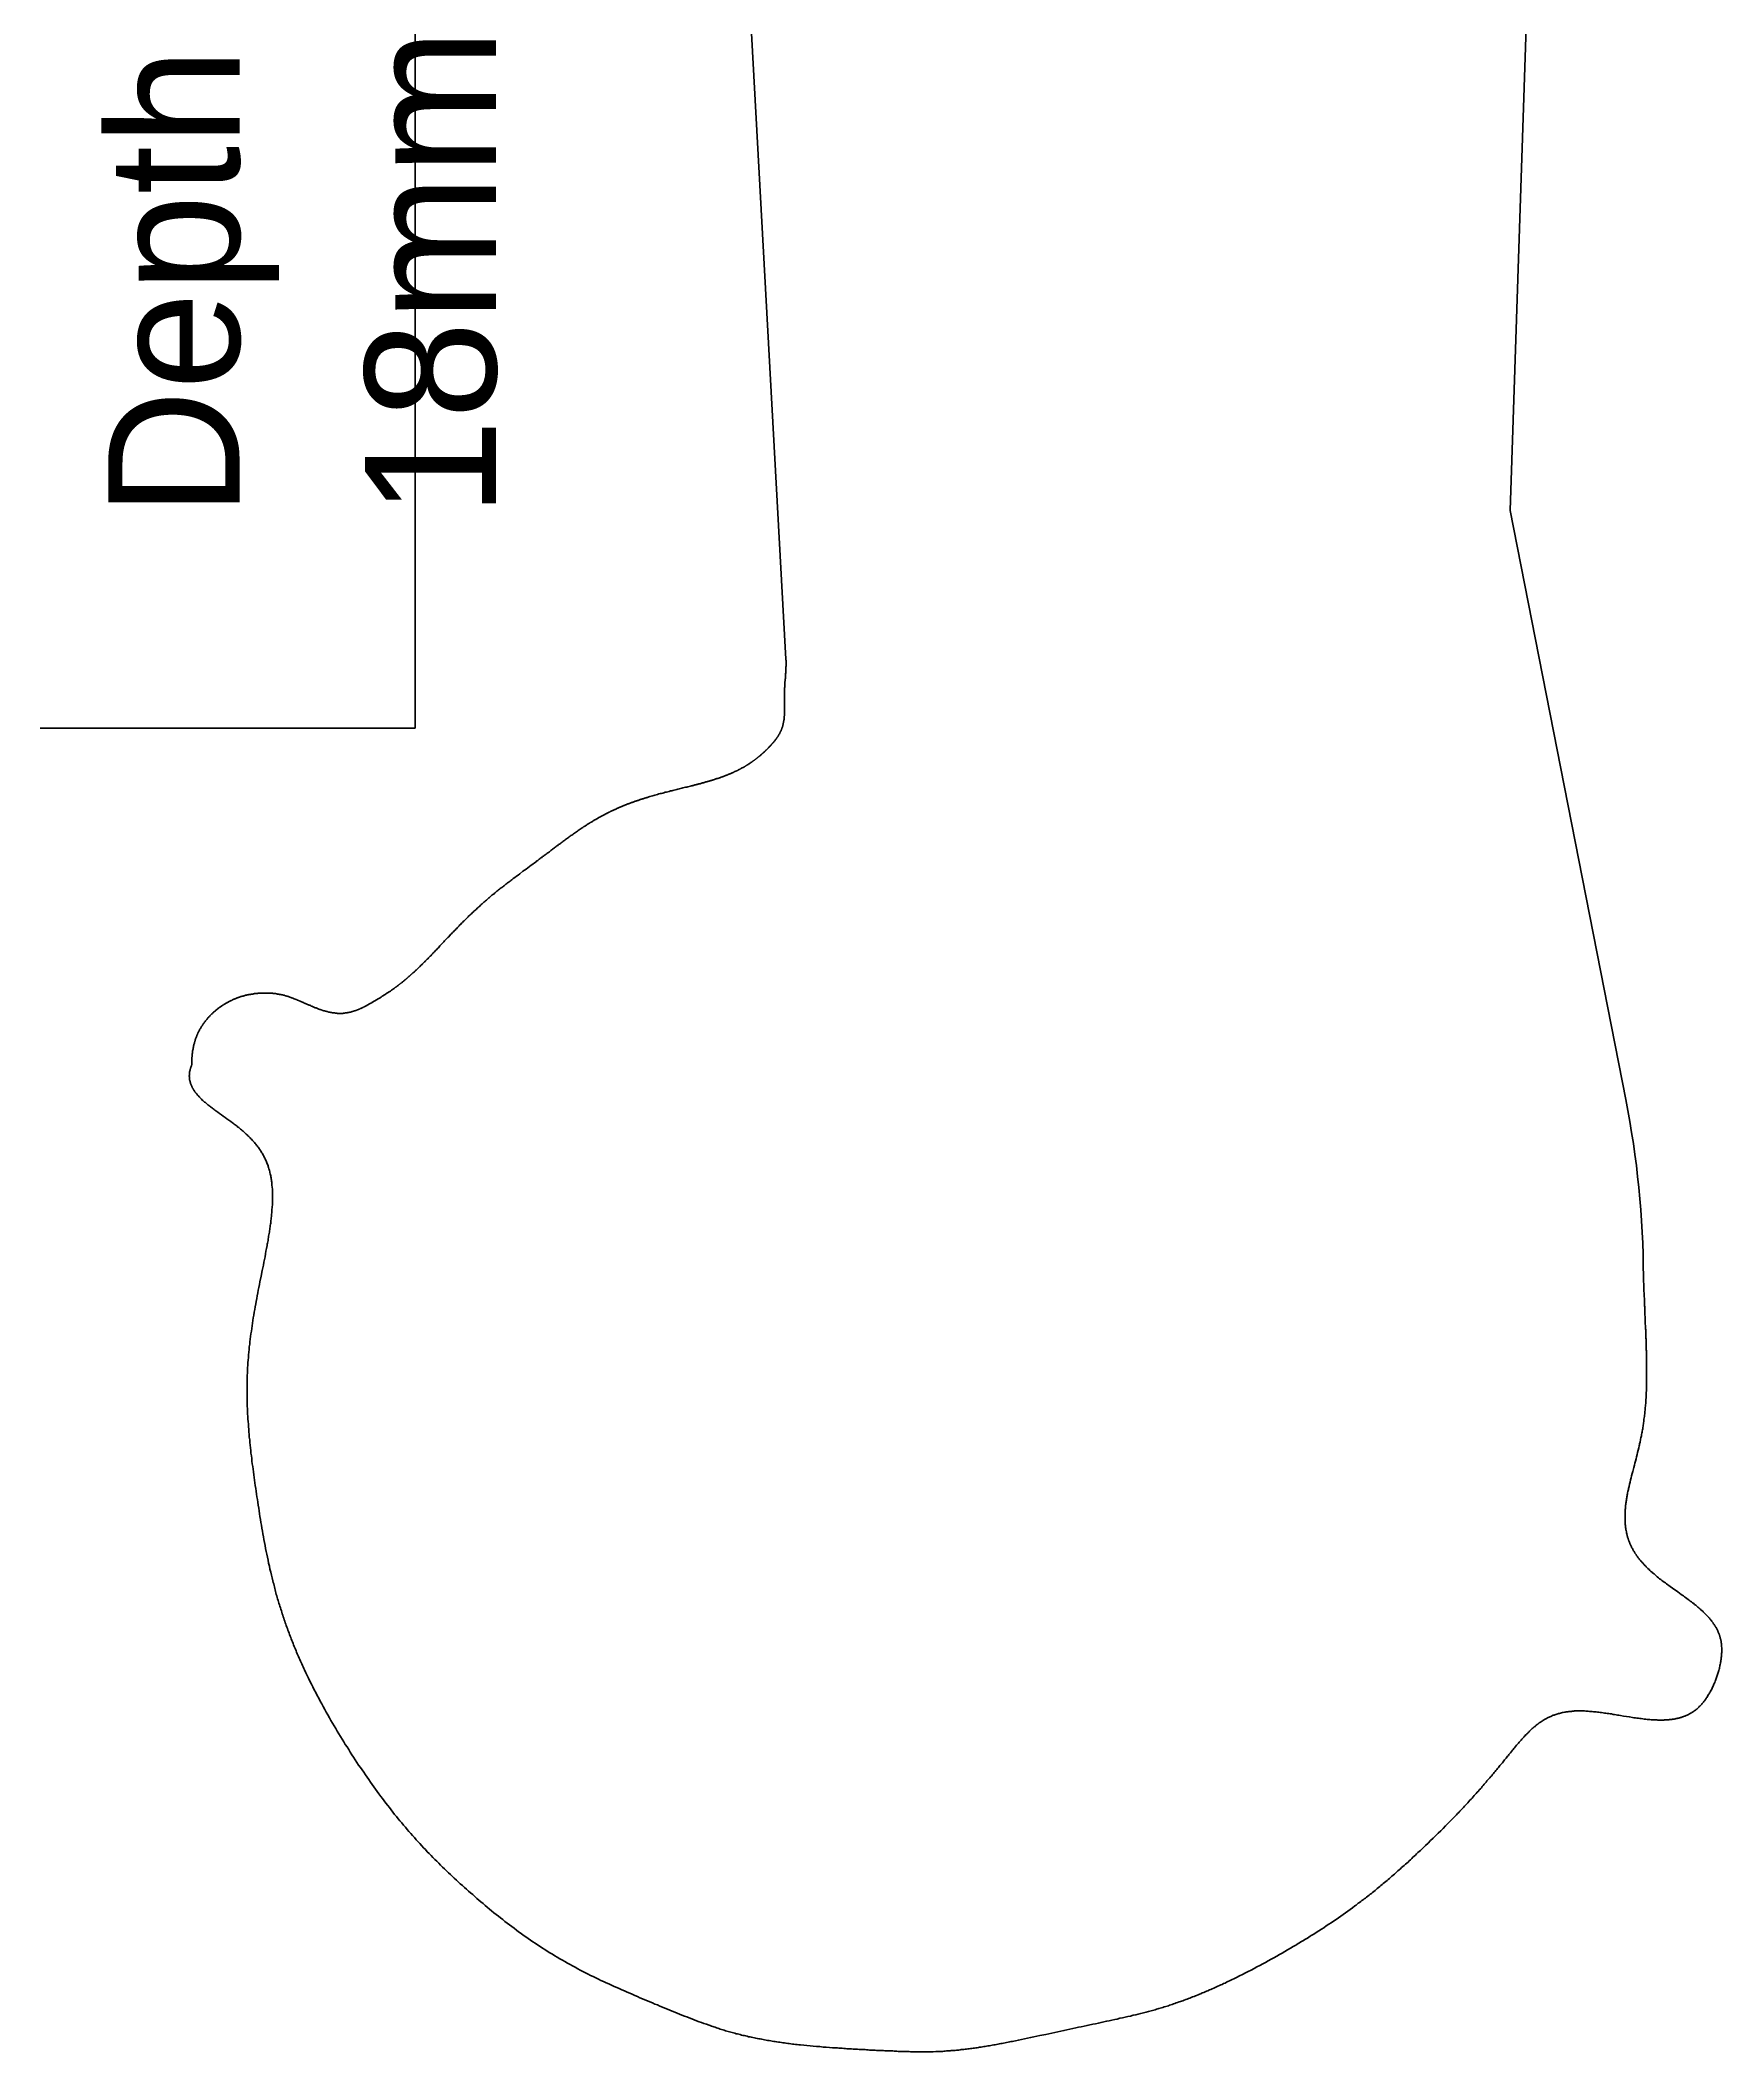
# Model space of a CAD drawing. Extents: x -577 to 639, y -253 to 381.
# Drawn here: x -27.3 to 62.4, y -206.7 to -99.4 of the extents above; entities that cross this region are included whole.
import ezdxf

# ---------------------------------------------------------------- set-up
doc = ezdxf.new("R2010")
doc.units = 0
doc.header["$MEASUREMENT"] = 0
doc.layers.add('Видимый контур (ГОСТ)', color=7, linetype='Continuous', lineweight=0)
doc.layers.add('Обозначение (ГОСТ)', color=7, linetype='Continuous', lineweight=0)

# ---------------------------------------------------------------- blocks, each defined once
blk = doc.blocks.new('Block_8')
at = {"layer": 'Обозначение (ГОСТ)', "char_height": 0.2, "attachment_point": 7, "rotation": 90}
for s, insert in [('\\C18;\\c0;\\FMyriad Pro|b0|i0|c1;\\H7.000000;\\W1.000000;18mm', (-2.88, -124.84)), ('\\C18;\\c0;\\FMyriad Pro|b0|i0|c1;\\H7.000000;\\W1.000000;Depth', (-14.55, -124.84))]:
    blk.add_mtext(s, dxfattribs=dict(at, insert=insert))

msp = doc.modelspace()

# ---------------------------------------------------------------- linework, layer by layer
at = {"layer": 'Видимый контур (ГОСТ)', "color": 18, "lineweight": 50, "true_color": 0x000000}
for p, q in [((-7.29, -50.11), (-7.29, -136.11)), ((12.47, -132.44), (8.35, -57.71)), ((53.31, -58.01), (51.08, -124.52)), ((51.08, -124.52), (57.25, -155.9)), ((-7.29, -136.11), (-27.29, -136.11))]:
    msp.add_line(p, q, dxfattribs=at)
for points in [[(-19.21, -154.05), (-19.21, -154.02), (-19.21, -154), (-19.21, -153.97), (-19.21, -153.94), (-19.21, -153.92), (-19.21, -153.89), (-19.21, -153.87), (-19.21, -153.84), (-19.2, -153.81), (-19.2, -153.79), (-19.2, -153.76), (-19.2, -153.73), (-19.2, -153.71), (-19.2, -153.68), (-19.2, -153.65), (-19.19, -153.63), (-19.19, -153.6), (-19.19, -153.57), (-19.19, -153.54), (-19.18, -153.52), (-19.18, -153.49), (-19.18, -153.46), (-19.17, -153.44), (-19.17, -153.41), (-19.17, -153.38), (-19.16, -153.36), (-19.16, -153.33), (-19.16, -153.3), (-19.15, -153.28), (-19.15, -153.25), (-19.14, -153.22), (-19.14, -153.2), (-19.13, -153.17), (-19.13, -153.14), (-19.12, -153.12), (-19.12, -153.09), (-19.11, -153.06), (-19.11, -153.04), (-19.1, -153.01), (-19.09, -152.98), (-19.09, -152.96), (-19.08, -152.93), (-19.07, -152.9), (-19.06, -152.88), (-19.06, -152.85), (-19.05, -152.83), (-19.04, -152.8), (-19.03, -152.77), (-19.03, -152.75), (-19.02, -152.72), (-19.01, -152.69), (-19, -152.67), (-18.99, -152.64), (-18.98, -152.62), (-18.97, -152.59), (-18.96, -152.57), (-18.95, -152.54), (-18.94, -152.51), (-18.93, -152.49), (-18.92, -152.46), (-18.91, -152.44), (-18.9, -152.41), (-18.89, -152.39), (-18.88, -152.36), (-18.86, -152.34), (-18.85, -152.31), (-18.84, -152.29), (-18.83, -152.26), (-18.81, -152.24), (-18.8, -152.21), (-18.79, -152.19), (-18.77, -152.16), (-18.76, -152.14), (-18.75, -152.11), (-18.73, -152.09), (-18.72, -152.07), (-18.7, -152.04), (-18.69, -152.02), (-18.67, -151.99), (-18.66, -151.97), (-18.64, -151.95), (-18.63, -151.92), (-18.61, -151.9), (-18.6, -151.88), (-18.58, -151.85), (-18.56, -151.83), (-18.55, -151.81), (-18.53, -151.78), (-18.51, -151.76), (-18.49, -151.74), (-18.48, -151.71), (-18.46, -151.69), (-18.44, -151.67), (-18.42, -151.65), (-18.4, -151.63), (-18.39, -151.6), (-18.37, -151.58), (-18.35, -151.56), (-18.33, -151.54), (-18.31, -151.52), (-18.29, -151.49), (-18.27, -151.47), (-18.25, -151.45), (-18.23, -151.43), (-18.21, -151.41), (-18.19, -151.39), (-18.17, -151.37), (-18.15, -151.35), (-18.13, -151.33), (-18.1, -151.31), (-18.08, -151.29), (-18.06, -151.27), (-18.04, -151.25), (-18.02, -151.23), (-17.99, -151.21), (-17.97, -151.19), (-17.95, -151.17), (-17.93, -151.15), (-17.9, -151.13), (-17.88, -151.11), (-17.86, -151.1), (-17.83, -151.08), (-17.81, -151.06), (-17.78, -151.04), (-17.76, -151.02), (-17.74, -151), (-17.71, -150.99), (-17.69, -150.97), (-17.66, -150.95), (-17.64, -150.93), (-17.61, -150.92), (-17.59, -150.9), (-17.56, -150.88), (-17.54, -150.87), (-17.51, -150.85), (-17.49, -150.84), (-17.46, -150.82), (-17.43, -150.8), (-17.41, -150.79), (-17.38, -150.77), (-17.35, -150.76), (-17.33, -150.74), (-17.3, -150.73), (-17.27, -150.71), (-17.25, -150.7), (-17.22, -150.68), (-17.19, -150.67), (-17.17, -150.66), (-17.14, -150.64), (-17.11, -150.63), (-17.08, -150.62), (-17.05, -150.6), (-17.03, -150.59), (-17, -150.58), (-16.97, -150.56), (-16.94, -150.55), (-16.91, -150.54), (-16.88, -150.53), (-16.86, -150.52), (-16.83, -150.51), (-16.8, -150.49), (-16.77, -150.48), (-16.74, -150.47), (-16.71, -150.46), (-16.68, -150.45), (-16.65, -150.44), (-16.62, -150.43), (-16.59, -150.42), (-16.56, -150.41), (-16.53, -150.4), (-16.5, -150.4), (-16.47, -150.39), (-16.44, -150.38), (-16.41, -150.37), (-16.38, -150.36), (-16.35, -150.35), (-16.32, -150.35), (-16.29, -150.34), (-16.26, -150.33), (-16.23, -150.33), (-16.2, -150.32), (-16.17, -150.31), (-16.14, -150.31), (-16.1, -150.3), (-16.07, -150.3), (-16.04, -150.29), (-16.01, -150.28), (-15.98, -150.28), (-15.95, -150.28), (-15.92, -150.27), (-15.89, -150.27), (-15.86, -150.26), (-15.83, -150.26), (-15.79, -150.25), (-15.76, -150.25), (-15.73, -150.25), (-15.7, -150.25), (-15.67, -150.24), (-15.64, -150.24), (-15.61, -150.24), (-15.58, -150.24), (-15.55, -150.23), (-15.52, -150.23), (-15.49, -150.23), (-15.46, -150.23), (-15.43, -150.23), (-15.4, -150.23), (-15.37, -150.23), (-15.34, -150.23), (-15.31, -150.23), (-15.28, -150.23), (-15.25, -150.23), (-15.22, -150.23), (-15.19, -150.23), (-15.16, -150.23), (-15.13, -150.23), (-15.1, -150.23), (-15.07, -150.23), (-15.04, -150.23), (-15.01, -150.23), (-14.98, -150.24), (-14.95, -150.24), (-14.92, -150.24), (-14.9, -150.24), (-14.87, -150.25), (-14.84, -150.25), (-14.81, -150.25), (-14.78, -150.26), (-14.75, -150.26), (-14.72, -150.26), (-14.7, -150.27), (-14.67, -150.27), (-14.64, -150.28), (-14.61, -150.28), (-14.58, -150.29), (-14.56, -150.29), (-14.53, -150.3), (-14.5, -150.3), (-14.47, -150.31), (-14.44, -150.31), (-14.42, -150.32), (-14.39, -150.33), (-14.36, -150.33), (-14.33, -150.34), (-14.3, -150.35), (-14.27, -150.35), (-14.25, -150.36), (-14.22, -150.37), (-14.2, -150.37), (-14.19, -150.38), (-14.17, -150.38), (-14.16, -150.39), (-14.15, -150.39), (-14.13, -150.4), (-14.12, -150.4), (-14.1, -150.4), (-14.09, -150.41), (-14.07, -150.41), (-14.06, -150.42), (-14.04, -150.42), (-14.03, -150.43), (-14.01, -150.43), (-14, -150.44), (-13.98, -150.44), (-13.97, -150.45), (-13.96, -150.45), (-13.94, -150.46), (-13.93, -150.46), (-13.91, -150.47), (-13.9, -150.48), (-13.88, -150.48), (-13.86, -150.49), (-13.85, -150.49), (-13.83, -150.5), (-13.82, -150.5), (-13.8, -150.51), (-13.79, -150.52), (-13.77, -150.52), (-13.76, -150.53), (-13.74, -150.53), (-13.73, -150.54), (-13.71, -150.55), (-13.69, -150.55), (-13.68, -150.56), (-13.66, -150.57), (-13.65, -150.57), (-13.63, -150.58), (-13.61, -150.59), (-13.6, -150.59), (-13.58, -150.6), (-13.57, -150.61), (-13.55, -150.61), (-13.53, -150.62), (-13.52, -150.63), (-13.5, -150.63), (-13.48, -150.64), (-13.47, -150.65), (-13.45, -150.66), (-13.43, -150.66), (-13.42, -150.67), (-13.4, -150.68), (-13.38, -150.68), (-13.36, -150.69), (-13.35, -150.7), (-13.31, -150.71), (-13.28, -150.73), (-13.24, -150.74), (-13.21, -150.76), (-13.17, -150.78), (-13.14, -150.79), (-13.1, -150.81), (-13.07, -150.82), (-13.03, -150.84), (-12.99, -150.85), (-12.96, -150.87), (-12.92, -150.88), (-12.88, -150.9), (-12.85, -150.92), (-12.81, -150.93), (-12.77, -150.95), (-12.73, -150.96), (-12.7, -150.98), (-12.66, -150.99), (-12.62, -151.01), (-12.58, -151.02), (-12.54, -151.04), (-12.51, -151.05), (-12.47, -151.07), (-12.43, -151.08), (-12.41, -151.09), (-12.39, -151.1), (-12.37, -151.1), (-12.35, -151.11), (-12.33, -151.12), (-12.31, -151.12), (-12.29, -151.13), (-12.27, -151.14), (-12.26, -151.14), (-12.24, -151.15), (-12.22, -151.15), (-12.2, -151.16), (-12.18, -151.17), (-12.16, -151.17), (-12.14, -151.18), (-12.12, -151.18), (-12.1, -151.19), (-12.08, -151.19), (-12.06, -151.2), (-12.04, -151.2), (-12.02, -151.21), (-12, -151.21), (-11.98, -151.22), (-11.97, -151.22), (-11.95, -151.23), (-11.93, -151.23), (-11.91, -151.24), (-11.89, -151.24), (-11.87, -151.25), (-11.85, -151.25), (-11.83, -151.25), (-11.81, -151.26), (-11.79, -151.26), (-11.77, -151.27), (-11.75, -151.27), (-11.74, -151.27), (-11.72, -151.28), (-11.7, -151.28), (-11.68, -151.28), (-11.66, -151.28), (-11.64, -151.29), (-11.62, -151.29), (-11.6, -151.29), (-11.58, -151.29), (-11.57, -151.3), (-11.55, -151.3), (-11.53, -151.3), (-11.51, -151.3), (-11.49, -151.3), (-11.47, -151.3), (-11.45, -151.31), (-11.44, -151.31), (-11.42, -151.31), (-11.4, -151.31), (-11.38, -151.31), (-11.36, -151.31), (-11.34, -151.31), (-11.32, -151.31), (-11.31, -151.31), (-11.29, -151.31), (-11.27, -151.31), (-11.25, -151.31), (-11.23, -151.31), (-11.22, -151.31), (-11.2, -151.31), (-11.18, -151.31), (-11.16, -151.31), (-11.14, -151.31), (-11.13, -151.3), (-11.11, -151.3), (-11.09, -151.3), (-11.07, -151.3), (-11.05, -151.3), (-11.04, -151.3), (-11.02, -151.29), (-11, -151.29), (-10.98, -151.29), (-10.97, -151.29), (-10.95, -151.28), (-10.93, -151.28), (-10.91, -151.28), (-10.9, -151.27), (-10.88, -151.27), (-10.86, -151.27), (-10.84, -151.26), (-10.83, -151.26), (-10.81, -151.26), (-10.79, -151.25), (-10.77, -151.25), (-10.76, -151.25), (-10.74, -151.24), (-10.72, -151.24), (-10.71, -151.23), (-10.69, -151.23), (-10.67, -151.22), (-10.66, -151.22), (-10.64, -151.21), (-10.62, -151.21), (-10.61, -151.2), (-10.59, -151.2), (-10.57, -151.19), (-10.56, -151.19), (-10.54, -151.18), (-10.52, -151.18), (-10.51, -151.17), (-10.49, -151.17), (-10.47, -151.16), (-10.46, -151.15), (-10.44, -151.15), (-10.42, -151.14), (-10.41, -151.14), (-10.39, -151.13), (-10.37, -151.12), (-10.36, -151.12), (-10.34, -151.11), (-10.33, -151.1), (-10.31, -151.1), (-10.29, -151.09), (-10.28, -151.08), (-10.26, -151.08), (-10.24, -151.07), (-10.23, -151.06), (-10.2, -151.05), (-10.16, -151.03), (-10.13, -151.02), (-10.1, -151), (-10.07, -150.99), (-10.04, -150.97), (-10.01, -150.96), (-9.98, -150.94), (-9.94, -150.92), (-9.91, -150.91), (-9.88, -150.89), (-9.85, -150.88), (-9.82, -150.86), (-9.79, -150.84), (-9.76, -150.82), (-9.73, -150.81), (-9.7, -150.79), (-9.66, -150.77), (-9.63, -150.76), (-9.6, -150.74), (-9.57, -150.72), (-9.54, -150.7), (-9.51, -150.68), (-9.48, -150.67), (-9.45, -150.65), (-9.42, -150.63), (-9.39, -150.61), (-9.36, -150.59), (-9.33, -150.57), (-9.3, -150.56), (-9.27, -150.54), (-9.24, -150.52), (-9.2, -150.5), (-9.17, -150.48), (-9.14, -150.46), (-9.11, -150.44), (-9.08, -150.42), (-9.05, -150.4), (-9.02, -150.38), (-8.99, -150.36), (-8.96, -150.34), (-8.93, -150.32), (-8.9, -150.3), (-8.87, -150.28), (-8.83, -150.26), (-8.8, -150.24), (-8.77, -150.22), (-8.74, -150.2), (-8.71, -150.18), (-8.68, -150.16), (-8.65, -150.14), (-8.62, -150.12), (-8.58, -150.09), (-8.55, -150.07), (-8.52, -150.05), (-8.49, -150.03), (-8.46, -150), (-8.42, -149.98), (-8.41, -149.97), (-8.39, -149.96), (-8.38, -149.95), (-8.36, -149.94), (-8.34, -149.92), (-8.33, -149.91), (-8.31, -149.9), (-8.29, -149.89), (-8.28, -149.88), (-8.26, -149.86), (-8.25, -149.85), (-8.23, -149.84), (-8.21, -149.83), (-8.2, -149.81), (-8.18, -149.8), (-8.16, -149.79), (-8.15, -149.78), (-8.13, -149.76), (-8.11, -149.75), (-8.1, -149.74), (-8.08, -149.72), (-8.06, -149.71), (-8.05, -149.7), (-8.03, -149.68), (-8.01, -149.67), (-8, -149.66), (-7.98, -149.64), (-7.96, -149.63), (-7.94, -149.62), (-7.93, -149.6), (-7.91, -149.59), (-7.89, -149.58), (-7.88, -149.56), (-7.86, -149.55), (-7.84, -149.53), (-7.82, -149.52), (-7.81, -149.5), (-7.79, -149.49), (-7.77, -149.47), (-7.75, -149.46), (-7.74, -149.45), (-7.72, -149.43), (-7.7, -149.42), (-7.68, -149.4), (-7.67, -149.38), (-7.65, -149.37), (-7.63, -149.35), (-7.61, -149.34), (-7.6, -149.32), (-7.58, -149.31), (-7.56, -149.29), (-7.54, -149.28), (-7.52, -149.26), (-7.51, -149.24), (-7.49, -149.23), (-7.47, -149.21), (-7.45, -149.19), (-7.43, -149.18), (-7.42, -149.16), (-7.4, -149.15), (-7.38, -149.13), (-7.36, -149.11), (-7.34, -149.09), (-7.32, -149.08), (-7.31, -149.06), (-7.29, -149.04), (-7.27, -149.03), (-7.25, -149.01), (-7.23, -148.99), (-7.21, -148.97), (-7.19, -148.96), (-7.18, -148.94), (-7.16, -148.92), (-7.14, -148.9), (-7.12, -148.88), (-7.1, -148.87), (-7.08, -148.85), (-7.06, -148.83), (-7.04, -148.81), (-7.02, -148.79), (-7.01, -148.77), (-6.99, -148.75), (-6.97, -148.74), (-6.95, -148.72), (-6.93, -148.7), (-6.91, -148.68), (-6.89, -148.66), (-6.87, -148.64), (-6.85, -148.62), (-6.83, -148.6), (-6.81, -148.58), (-6.79, -148.56), (-6.77, -148.54), (-6.75, -148.52), (-6.73, -148.5), (-6.71, -148.48), (-6.69, -148.46), (-6.67, -148.44), (-6.65, -148.42), (-6.63, -148.4), (-6.61, -148.38), (-6.59, -148.36), (-6.57, -148.34), (-6.55, -148.32), (-6.53, -148.3), (-6.51, -148.28), (-6.49, -148.26), (-6.47, -148.24), (-6.45, -148.22), (-6.43, -148.2), (-6.41, -148.18), (-6.39, -148.15), (-6.37, -148.13), (-6.35, -148.11), (-6.31, -148.07), (-6.27, -148.03), (-6.23, -147.98), (-6.19, -147.94), (-6.15, -147.9), (-6.11, -147.85), (-6.06, -147.81), (-6.02, -147.76), (-5.98, -147.72), (-5.94, -147.68), (-5.9, -147.63), (-5.85, -147.59), (-5.81, -147.54), (-5.77, -147.5), (-5.73, -147.45), (-5.69, -147.41), (-5.64, -147.36), (-5.6, -147.32), (-5.56, -147.27), (-5.51, -147.23), (-5.47, -147.18), (-5.39, -147.09), (-5.34, -147.05), (-5.3, -147), (-5.26, -146.96), (-5.21, -146.91), (-5.17, -146.87), (-5.13, -146.82), (-5.08, -146.78), (-5.04, -146.73), (-4.99, -146.69), (-4.95, -146.64), (-4.91, -146.6), (-4.86, -146.56), (-4.82, -146.51), (-4.78, -146.47), (-4.73, -146.42), (-4.69, -146.38), (-4.65, -146.34), (-4.6, -146.29), (-4.56, -146.25), (-4.51, -146.21), (-4.47, -146.17), (-4.43, -146.12), (-4.38, -146.08), (-4.34, -146.04), (-4.29, -146), (-4.25, -145.95), (-4.21, -145.91), (-4.16, -145.87), (-4.12, -145.83), (-4.07, -145.79), (-4.03, -145.75), (-3.99, -145.71), (-3.94, -145.67), (-3.9, -145.63), (-3.85, -145.59), (-3.81, -145.55), (-3.77, -145.51), (-3.72, -145.47), (-3.68, -145.43), (-3.64, -145.39), (-3.59, -145.35), (-3.55, -145.32), (-3.5, -145.28), (-3.46, -145.24), (-3.42, -145.2), (-3.37, -145.16), (-3.33, -145.13), (-3.28, -145.09), (-3.24, -145.05), (-3.2, -145.02), (-3.15, -144.98), (-3.11, -144.95), (-3.07, -144.91), (-3.02, -144.87), (-2.98, -144.84), (-2.94, -144.8), (-2.89, -144.77), (-2.85, -144.73), (-2.8, -144.7), (-2.76, -144.66), (-2.72, -144.63), (-2.67, -144.6), (-2.63, -144.56), (-2.59, -144.53), (-2.54, -144.49), (-2.5, -144.46), (-2.46, -144.43), (-2.41, -144.39), (-2.37, -144.36), (-2.33, -144.33), (-2.28, -144.3), (-2.24, -144.26), (-2.2, -144.23), (-2.15, -144.2), (-2.07, -144.13), (-1.98, -144.07), (-1.89, -144), (-1.81, -143.94), (-1.72, -143.87), (-1.55, -143.74), (-1.46, -143.68), (-1.37, -143.62), (-1.29, -143.55), (-1.2, -143.49), (-1.11, -143.42), (-1.03, -143.36), (-0.94, -143.29), (-0.85, -143.23), (-0.81, -143.19), (-0.76, -143.16), (-0.72, -143.13), (-0.68, -143.1), (-0.63, -143.06), (-0.59, -143.03), (-0.54, -143), (-0.5, -142.96), (-0.46, -142.93), (-0.41, -142.9), (-0.37, -142.86), (-0.32, -142.83), (-0.28, -142.8), (-0.23, -142.76), (-0.19, -142.73), (-0.14, -142.7), (-0.1, -142.66), (-0.06, -142.63), (-0.01, -142.59), (0.03, -142.56), (0.08, -142.53), (0.13, -142.49), (0.17, -142.46), (0.22, -142.42), (0.26, -142.39), (0.31, -142.36), (0.35, -142.32), (0.4, -142.29), (0.45, -142.25), (0.49, -142.22), (0.54, -142.18), (0.58, -142.15), (0.63, -142.12), (0.68, -142.08), (0.72, -142.05), (0.77, -142.01), (0.82, -141.98), (0.87, -141.94), (0.91, -141.91), (0.96, -141.87), (1.01, -141.84), (1.06, -141.81), (1.11, -141.77), (1.15, -141.74), (1.2, -141.7), (1.25, -141.67), (1.3, -141.63), (1.35, -141.6), (1.4, -141.57), (1.45, -141.53), (1.5, -141.5), (1.55, -141.46), (1.6, -141.43), (1.65, -141.4), (1.7, -141.36), (1.73, -141.35), (1.75, -141.33), (1.78, -141.31), (1.81, -141.3), (1.83, -141.28), (1.86, -141.26), (1.88, -141.25), (1.91, -141.23), (1.93, -141.21), (1.96, -141.2), (1.99, -141.18), (2.01, -141.16), (2.04, -141.15), (2.07, -141.13), (2.09, -141.12), (2.12, -141.1), (2.15, -141.08), (2.17, -141.07), (2.2, -141.05), (2.23, -141.03), (2.25, -141.02), (2.28, -141), (2.31, -140.99), (2.34, -140.97), (2.36, -140.96), (2.39, -140.94), (2.42, -140.92), (2.44, -140.91), (2.47, -140.89), (2.5, -140.88), (2.53, -140.86), (2.56, -140.85), (2.58, -140.83), (2.61, -140.82), (2.64, -140.8), (2.67, -140.79), (2.7, -140.77), (2.72, -140.76), (2.75, -140.74), (2.78, -140.73), (2.81, -140.71), (2.84, -140.7), (2.87, -140.68), (2.9, -140.67), (2.92, -140.65), (2.95, -140.64), (2.98, -140.62), (3.01, -140.61), (3.04, -140.59), (3.07, -140.58), (3.1, -140.56), (3.13, -140.55), (3.16, -140.54), (3.19, -140.52), (3.22, -140.51), (3.25, -140.49), (3.28, -140.48), (3.31, -140.47), (3.34, -140.45), (3.37, -140.44), (3.4, -140.43), (3.43, -140.41), (3.46, -140.4), (3.49, -140.38), (3.52, -140.37), (3.55, -140.36), (3.58, -140.34), (3.61, -140.33), (3.64, -140.32), (3.67, -140.31), (3.7, -140.29), (3.73, -140.28), (3.76, -140.27), (3.79, -140.25), (3.83, -140.24), (3.86, -140.23), (3.89, -140.22), (3.92, -140.2), (3.95, -140.19), (3.98, -140.18), (4.01, -140.17), (4.05, -140.15), (4.08, -140.14), (4.11, -140.13), (4.14, -140.12), (4.17, -140.11), (4.2, -140.09), (4.24, -140.08), (4.27, -140.07), (4.3, -140.06), (4.33, -140.05), (4.37, -140.04), (4.4, -140.02), (4.43, -140.01), (4.46, -140), (4.5, -139.99), (4.53, -139.98), (4.56, -139.97), (4.59, -139.96), (4.63, -139.95), (4.66, -139.93), (4.69, -139.92), (4.72, -139.91), (4.76, -139.9), (4.79, -139.89), (4.82, -139.88), (4.86, -139.87), (4.89, -139.86), (4.92, -139.85), (4.96, -139.84), (4.99, -139.83), (5.02, -139.82), (5.06, -139.81), (5.09, -139.8), (5.16, -139.78), (5.22, -139.76), (5.29, -139.74), (5.36, -139.72), (5.42, -139.7), (5.49, -139.68), (5.56, -139.66), (5.63, -139.64), (5.7, -139.62), (5.76, -139.6), (5.83, -139.59), (5.9, -139.57), (5.97, -139.55), (6.04, -139.53), (6.1, -139.52), (6.17, -139.5), (6.24, -139.48), (6.31, -139.46), (6.38, -139.45), (6.44, -139.43), (6.51, -139.41), (6.58, -139.4), (6.65, -139.38), (6.71, -139.36), (6.78, -139.35), (6.85, -139.33), (6.92, -139.31), (6.98, -139.3), (7.05, -139.28), (7.12, -139.26), (7.18, -139.25), (7.25, -139.23), (7.31, -139.22), (7.38, -139.2), (7.41, -139.19), (7.45, -139.18), (7.48, -139.18), (7.51, -139.17), (7.54, -139.16), (7.58, -139.15), (7.61, -139.14), (7.64, -139.13), (7.67, -139.13), (7.7, -139.12), (7.74, -139.11), (7.77, -139.1), (7.8, -139.09), (7.83, -139.08), (7.86, -139.08), (7.89, -139.07), (7.93, -139.06), (7.96, -139.05), (7.99, -139.04), (8.02, -139.03), (8.05, -139.03), (8.08, -139.02), (8.11, -139.01), (8.14, -139), (8.17, -138.99), (8.2, -138.98), (8.23, -138.97), (8.26, -138.97), (8.29, -138.96), (8.32, -138.95), (8.35, -138.94), (8.38, -138.93), (8.41, -138.92), (8.44, -138.91), (8.47, -138.9), (8.5, -138.9), (8.53, -138.89), (8.56, -138.88), (8.59, -138.87), (8.62, -138.86), (8.65, -138.85), (8.68, -138.84), (8.7, -138.83), (8.73, -138.82), (8.76, -138.81), (8.79, -138.8), (8.82, -138.79), (8.85, -138.79), (8.87, -138.78), (8.9, -138.77), (8.93, -138.76), (8.96, -138.75), (8.98, -138.74), (9.01, -138.73), (9.04, -138.72), (9.06, -138.71), (9.09, -138.7), (9.12, -138.69), (9.14, -138.68), (9.17, -138.67), (9.2, -138.66), (9.22, -138.65), (9.25, -138.64), (9.27, -138.63), (9.3, -138.62), (9.33, -138.61), (9.35, -138.6), (9.38, -138.59), (9.4, -138.58), (9.43, -138.57), (9.45, -138.56), (9.48, -138.55), (9.5, -138.54), (9.53, -138.53), (9.55, -138.52), (9.57, -138.51), (9.6, -138.5), (9.62, -138.49), (9.65, -138.48), (9.67, -138.47), (9.69, -138.46), (9.72, -138.44), (9.74, -138.43), (9.76, -138.42), (9.79, -138.41), (9.81, -138.4), (9.83, -138.39), (9.85, -138.38), (9.88, -138.37), (9.9, -138.36), (9.92, -138.35), (9.94, -138.34), (9.97, -138.32), (9.99, -138.31), (10.01, -138.3), (10.03, -138.29), (10.05, -138.28), (10.07, -138.27), (10.09, -138.26), (10.11, -138.25), (10.14, -138.23), (10.16, -138.22), (10.18, -138.21), (10.2, -138.2), (10.22, -138.19), (10.24, -138.18), (10.26, -138.17), (10.28, -138.15), (10.3, -138.14), (10.32, -138.13), (10.34, -138.12), (10.35, -138.11), (10.37, -138.1), (10.39, -138.08), (10.41, -138.07), (10.43, -138.06), (10.45, -138.05), (10.47, -138.04), (10.49, -138.02), (10.5, -138.01), (10.52, -138), (10.54, -137.99), (10.56, -137.98), (10.58, -137.97), (10.59, -137.95), (10.61, -137.94), (10.63, -137.93), (10.65, -137.92), (10.66, -137.91), (10.68, -137.89), (10.7, -137.88), (10.71, -137.87), (10.73, -137.86), (10.75, -137.85), (10.76, -137.83), (10.78, -137.82), (10.8, -137.81), (10.81, -137.8), (10.83, -137.78), (10.85, -137.77), (10.86, -137.76), (10.88, -137.75), (10.89, -137.74), (10.91, -137.72), (10.92, -137.71), (10.94, -137.7), (10.95, -137.69), (10.97, -137.68), (10.98, -137.66), (11, -137.65), (11.01, -137.64), (11.03, -137.63), (11.04, -137.62), (11.06, -137.6), (11.07, -137.59), (11.09, -137.58), (11.1, -137.57), (11.12, -137.56), (11.13, -137.54), (11.14, -137.53), (11.16, -137.52), (11.17, -137.51), (11.18, -137.5), (11.2, -137.48), (11.21, -137.47), (11.22, -137.46), (11.24, -137.45), (11.25, -137.44), (11.26, -137.42), (11.28, -137.41), (11.29, -137.4), (11.3, -137.39), (11.32, -137.38), (11.33, -137.37), (11.34, -137.35), (11.35, -137.34), (11.37, -137.33), (11.38, -137.32), (11.39, -137.31), (11.4, -137.29), (11.42, -137.28), (11.43, -137.27), (11.44, -137.26), (11.45, -137.25), (11.46, -137.24), (11.47, -137.23), (11.49, -137.21), (11.5, -137.2), (11.51, -137.19), (11.52, -137.18), (11.53, -137.17), (11.54, -137.16), (11.55, -137.14), (11.57, -137.13), (11.58, -137.12), (11.59, -137.11), (11.6, -137.1), (11.61, -137.09), (11.62, -137.08), (11.63, -137.06), (11.64, -137.05), (11.65, -137.04), (11.66, -137.03), (11.67, -137.02), (11.68, -137.01), (11.69, -137), (11.7, -136.99), (11.71, -136.97), (11.72, -136.96), (11.73, -136.95), (11.74, -136.94), (11.75, -136.93), (11.76, -136.92), (11.77, -136.91), (11.78, -136.9), (11.79, -136.89), (11.8, -136.87), (11.81, -136.86), (11.82, -136.85), (11.83, -136.84), (11.84, -136.83), (11.84, -136.82), (11.85, -136.81), (11.86, -136.8), (11.87, -136.79), (11.88, -136.78), (11.89, -136.76), (11.9, -136.75), (11.91, -136.74), (11.91, -136.73), (11.92, -136.72), (11.93, -136.71), (11.94, -136.7), (11.95, -136.69), (11.95, -136.68), (11.96, -136.67), (11.97, -136.66), (11.98, -136.64), (11.99, -136.63), (11.99, -136.62), (12, -136.61), (12.01, -136.6), (12.02, -136.59), (12.02, -136.58), (12.03, -136.57), (12.04, -136.56), (12.04, -136.55), (12.05, -136.54), (12.06, -136.52), (12.07, -136.51), (12.07, -136.5), (12.08, -136.49), (12.09, -136.48), (12.09, -136.47), (12.1, -136.46), (12.1, -136.45), (12.11, -136.44), (12.12, -136.43), (12.12, -136.41), (12.13, -136.4), (12.14, -136.39), (12.14, -136.38), (12.15, -136.37), (12.15, -136.36), (12.16, -136.35), (12.16, -136.34), (12.17, -136.33), (12.18, -136.31), (12.18, -136.3), (12.19, -136.29), (12.19, -136.28), (12.2, -136.27), (12.2, -136.26), (12.21, -136.25), (12.21, -136.24), (12.22, -136.22), (12.22, -136.21), (12.23, -136.2), (12.23, -136.19), (12.24, -136.18), (12.24, -136.17), (12.24, -136.16), (12.25, -136.14), (12.25, -136.13), (12.26, -136.12), (12.26, -136.11), (12.27, -136.1), (12.27, -136.09), (12.27, -136.07), (12.28, -136.06), (12.28, -136.05), (12.28, -136.04), (12.29, -136.03), (12.29, -136.02), (12.3, -136), (12.3, -135.99), (12.3, -135.98), (12.31, -135.97), (12.31, -135.96), (12.31, -135.95), (12.31, -135.93), (12.32, -135.92), (12.32, -135.91), (12.32, -135.9), (12.33, -135.87), (12.33, -135.85), (12.34, -135.82), (12.34, -135.8), (12.35, -135.78), (12.35, -135.75), (12.36, -135.73), (12.36, -135.7), (12.36, -135.68), (12.37, -135.65), (12.37, -135.63), (12.37, -135.6), (12.38, -135.58), (12.38, -135.55), (12.38, -135.53), (12.38, -135.5), (12.38, -135.48), (12.39, -135.45), (12.39, -135.43), (12.39, -135.4), (12.39, -135.38), (12.39, -135.35), (12.39, -135.33), (12.39, -135.3), (12.39, -135.28), (12.4, -135.25), (12.4, -135.23), (12.4, -135.2), (12.4, -135.18), (12.4, -135.15), (12.4, -135.12), (12.4, -135.1), (12.4, -135.05), (12.4, -135), (12.4, -134.95), (12.4, -134.9), (12.4, -134.85), (12.4, -134.79), (12.39, -134.74), (12.39, -134.69), (12.39, -134.64), (12.39, -134.62), (12.39, -134.59), (12.39, -134.56), (12.39, -134.54), (12.39, -134.51), (12.39, -134.49), (12.39, -134.46), (12.39, -134.43), (12.39, -134.41), (12.39, -134.38), (12.39, -134.35), (12.39, -134.33), (12.39, -134.3), (12.39, -134.27), (12.39, -134.24), (12.4, -134.22), (12.4, -134.19), (12.4, -134.16), (12.4, -134.13), (12.4, -134.1), (12.4, -134.08), (12.4, -134.05), (12.4, -134.02), (12.4, -133.99), (12.4, -133.96), (12.41, -133.93), (12.41, -133.9), (12.41, -133.87), (12.41, -133.84), (12.41, -133.81), (12.41, -133.78), (12.42, -133.75), (12.42, -133.72), (12.42, -133.69), (12.42, -133.66), (12.42, -133.63), (12.43, -133.6), (12.43, -133.56), (12.43, -133.53), (12.43, -133.5), (12.44, -133.47), (12.44, -133.44), (12.44, -133.4), (12.44, -133.37), (12.45, -133.34), (12.45, -133.31), (12.45, -133.27), (12.45, -133.24), (12.45, -133.21), (12.46, -133.17), (12.46, -133.14), (12.46, -133.11), (12.46, -133.07), (12.47, -133.04), (12.47, -133.01), (12.47, -132.97), (12.47, -132.94), (12.47, -132.91), (12.47, -132.87), (12.47, -132.84), (12.48, -132.81), (12.48, -132.77), (12.48, -132.74), (12.48, -132.71), (12.48, -132.67), (12.48, -132.64), (12.48, -132.61), (12.48, -132.59), (12.48, -132.57), (12.48, -132.56), (12.48, -132.54), (12.48, -132.52), (12.48, -132.51), (12.48, -132.49), (12.47, -132.48), (12.47, -132.46), (12.47, -132.44)], [(58.19, -165.34), (58.19, -165.42), (58.2, -165.49), (58.2, -165.56), (58.2, -165.64), (58.21, -165.71), (58.21, -165.78), (58.21, -165.86), (58.21, -165.93), (58.22, -166), (58.22, -166.07), (58.22, -166.14), (58.23, -166.21), (58.23, -166.28), (58.23, -166.35), (58.23, -166.42), (58.24, -166.49), (58.24, -166.55), (58.24, -166.62), (58.25, -166.69), (58.25, -166.76), (58.25, -166.82), (58.25, -166.89), (58.26, -166.95), (58.26, -167.02), (58.26, -167.08), (58.26, -167.15), (58.27, -167.21), (58.27, -167.27), (58.27, -167.33), (58.27, -167.4), (58.28, -167.46), (58.28, -167.52), (58.28, -167.58), (58.29, -167.64), (58.29, -167.7), (58.29, -167.76), (58.29, -167.82), (58.29, -167.88), (58.3, -167.94), (58.3, -168), (58.3, -168.06), (58.3, -168.12), (58.31, -168.17), (58.31, -168.23), (58.31, -168.29), (58.31, -168.34), (58.32, -168.4), (58.32, -168.46), (58.32, -168.51), (58.32, -168.57), (58.32, -168.62), (58.33, -168.68), (58.33, -168.73), (58.33, -168.78), (58.33, -168.84), (58.33, -168.89), (58.33, -168.94), (58.34, -169), (58.34, -169.05), (58.34, -169.1), (58.34, -169.15), (58.34, -169.2), (58.34, -169.25), (58.35, -169.3), (58.35, -169.35), (58.35, -169.4), (58.35, -169.45), (58.35, -169.5), (58.35, -169.55), (58.35, -169.6), (58.35, -169.65), (58.36, -169.7), (58.36, -169.75), (58.36, -169.79), (58.36, -169.84), (58.36, -169.89), (58.36, -169.94), (58.36, -169.98), (58.36, -170.03), (58.36, -170.08), (58.36, -170.12), (58.36, -170.17), (58.36, -170.21), (58.36, -170.26), (58.36, -170.3), (58.36, -170.35), (58.36, -170.39), (58.36, -170.44), (58.36, -170.52), (58.36, -170.61), (58.36, -170.7), (58.36, -170.78), (58.36, -170.87), (58.36, -170.95), (58.36, -171.03), (58.36, -171.11), (58.35, -171.19), (58.35, -171.27), (58.35, -171.35), (58.35, -171.43), (58.34, -171.51), (58.34, -171.59), (58.34, -171.66), (58.33, -171.74), (58.33, -171.81), (58.32, -171.89), (58.32, -171.96), (58.31, -172.03), (58.31, -172.11), (58.3, -172.18), (58.3, -172.25), (58.29, -172.32), (58.28, -172.39), (58.28, -172.46), (58.27, -172.53), (58.26, -172.6), (58.26, -172.66), (58.25, -172.73), (58.24, -172.8), (58.23, -172.87), (58.22, -172.93), (58.22, -173), (58.21, -173.06), (58.2, -173.13), (58.19, -173.19), (58.18, -173.26), (58.17, -173.32), (58.16, -173.38), (58.15, -173.45), (58.14, -173.51), (58.13, -173.57), (58.12, -173.63), (58.1, -173.69), (58.09, -173.76), (58.08, -173.82), (58.07, -173.88), (58.06, -173.94), (58.04, -174), (58.03, -174.06), (58.02, -174.12), (58.01, -174.18), (57.99, -174.24), (57.98, -174.3), (57.97, -174.36), (57.94, -174.47), (57.91, -174.59), (57.88, -174.71), (57.86, -174.82), (57.83, -174.94), (57.8, -175.05), (57.77, -175.17), (57.74, -175.28), (57.71, -175.39), (57.68, -175.51), (57.62, -175.73), (57.59, -175.84), (57.56, -175.96), (57.53, -176.07), (57.51, -176.18), (57.48, -176.29), (57.45, -176.41), (57.43, -176.52), (57.4, -176.63), (57.39, -176.69), (57.38, -176.74), (57.36, -176.8), (57.35, -176.86), (57.34, -176.91), (57.33, -176.97), (57.32, -177.03), (57.31, -177.08), (57.3, -177.14), (57.29, -177.19), (57.28, -177.25), (57.27, -177.31), (57.27, -177.36), (57.26, -177.42), (57.25, -177.48), (57.24, -177.53), (57.24, -177.59), (57.23, -177.65), (57.23, -177.7), (57.22, -177.76), (57.22, -177.82), (57.22, -177.87), (57.21, -177.93), (57.21, -177.99), (57.21, -178.04), (57.21, -178.1), (57.21, -178.15), (57.21, -178.21), (57.21, -178.27), (57.21, -178.32), (57.21, -178.38), (57.21, -178.44), (57.22, -178.49), (57.22, -178.55), (57.23, -178.6), (57.23, -178.66), (57.24, -178.72), (57.25, -178.77), (57.26, -178.83), (57.27, -178.88), (57.28, -178.94), (57.29, -179), (57.3, -179.05), (57.31, -179.08), (57.32, -179.11), (57.32, -179.13), (57.33, -179.16), (57.34, -179.19), (57.35, -179.22), (57.35, -179.25), (57.36, -179.27), (57.37, -179.3), (57.38, -179.33), (57.39, -179.36), (57.4, -179.38), (57.41, -179.41), (57.42, -179.44), (57.43, -179.46), (57.44, -179.49), (57.45, -179.52), (57.46, -179.55), (57.47, -179.57), (57.48, -179.6), (57.5, -179.63), (57.51, -179.65), (57.52, -179.68), (57.53, -179.71), (57.55, -179.74), (57.56, -179.76), (57.57, -179.79), (57.59, -179.82), (57.6, -179.84), (57.62, -179.87), (57.63, -179.9), (57.65, -179.92), (57.66, -179.95), (57.68, -179.98), (57.69, -180), (57.71, -180.03), (57.73, -180.06), (57.74, -180.08), (57.76, -180.11), (57.78, -180.13), (57.8, -180.16), (57.81, -180.19), (57.83, -180.21), (57.85, -180.24), (57.87, -180.27), (57.89, -180.29), (57.91, -180.32), (57.93, -180.34), (57.95, -180.37), (57.97, -180.39), (57.99, -180.42), (58.01, -180.45), (58.03, -180.47), (58.05, -180.5), (58.08, -180.52), (58.1, -180.55), (58.12, -180.57), (58.14, -180.6), (58.17, -180.62), (58.19, -180.65), (58.21, -180.68), (58.24, -180.7), (58.26, -180.73), (58.28, -180.75), (58.31, -180.78), (58.33, -180.8), (58.36, -180.83), (58.38, -180.85), (58.41, -180.88), (58.43, -180.9), (58.49, -180.95), (58.54, -181), (58.59, -181.05), (58.65, -181.1), (58.7, -181.15), (58.76, -181.19), (58.82, -181.24), (58.87, -181.29), (58.93, -181.34), (58.99, -181.39), (59.05, -181.44), (59.11, -181.48), (59.17, -181.53), (59.23, -181.58), (59.3, -181.62), (59.36, -181.67), (59.42, -181.72), (59.49, -181.77), (59.55, -181.81), (59.61, -181.86), (59.74, -181.95), (59.87, -182.04), (60, -182.13), (60.13, -182.23), (60.19, -182.27), (60.26, -182.32), (60.32, -182.36), (60.38, -182.41), (60.44, -182.45), (60.51, -182.5), (60.57, -182.55), (60.63, -182.59), (60.69, -182.64), (60.75, -182.68), (60.81, -182.73), (60.87, -182.77), (60.92, -182.82), (60.98, -182.86), (61.04, -182.91), (61.09, -182.95), (61.14, -183), (61.2, -183.05), (61.22, -183.07), (61.25, -183.09), (61.27, -183.12), (61.3, -183.14), (61.33, -183.16), (61.35, -183.18), (61.37, -183.21), (61.4, -183.23), (61.42, -183.25), (61.45, -183.28), (61.47, -183.3), (61.49, -183.32), (61.52, -183.35), (61.54, -183.37), (61.56, -183.39), (61.58, -183.41), (61.61, -183.44), (61.63, -183.46), (61.65, -183.48), (61.67, -183.51), (61.69, -183.53), (61.71, -183.55), (61.73, -183.58), (61.75, -183.6), (61.77, -183.62), (61.79, -183.65), (61.81, -183.67), (61.83, -183.69), (61.84, -183.72), (61.86, -183.74), (61.88, -183.76), (61.9, -183.79), (61.91, -183.81), (61.93, -183.84), (61.95, -183.86), (61.96, -183.88), (61.98, -183.91), (61.99, -183.93), (62.01, -183.95), (62.02, -183.98), (62.04, -184), (62.05, -184.03), (62.06, -184.05), (62.08, -184.07), (62.09, -184.1), (62.1, -184.12), (62.12, -184.15), (62.13, -184.17), (62.14, -184.19), (62.15, -184.22), (62.16, -184.24), (62.17, -184.27), (62.18, -184.29), (62.19, -184.32), (62.2, -184.34), (62.21, -184.36), (62.22, -184.39), (62.23, -184.41), (62.24, -184.44), (62.25, -184.46), (62.26, -184.49), (62.26, -184.51), (62.27, -184.54), (62.28, -184.56), (62.29, -184.59), (62.29, -184.61), (62.3, -184.64), (62.3, -184.66), (62.31, -184.69), (62.32, -184.71), (62.32, -184.74), (62.33, -184.76), (62.33, -184.79), (62.33, -184.81), (62.34, -184.84), (62.34, -184.86), (62.35, -184.89), (62.35, -184.91), (62.35, -184.94), (62.35, -184.96), (62.36, -184.99), (62.36, -185.01), (62.36, -185.04), (62.36, -185.06), (62.37, -185.12), (62.37, -185.17), (62.37, -185.22), (62.37, -185.27), (62.37, -185.32), (62.37, -185.37), (62.36, -185.43), (62.36, -185.48), (62.36, -185.53), (62.35, -185.58), (62.34, -185.64), (62.34, -185.69), (62.33, -185.74), (62.32, -185.79), (62.31, -185.85), (62.3, -185.9), (62.3, -185.95), (62.28, -186.01), (62.27, -186.06), (62.26, -186.11), (62.25, -186.17), (62.24, -186.22), (62.22, -186.27), (62.21, -186.33), (62.19, -186.38), (62.18, -186.44), (62.16, -186.49), (62.14, -186.54), (62.13, -186.6), (62.11, -186.65), (62.09, -186.7), (62.07, -186.76), (62.05, -186.81), (62.03, -186.86), (62.01, -186.91), (61.99, -186.97), (61.97, -187.02), (61.95, -187.07), (61.92, -187.12), (61.9, -187.17), (61.88, -187.23), (61.85, -187.28), (61.83, -187.33), (61.8, -187.38), (61.77, -187.43), (61.75, -187.48), (61.72, -187.53), (61.69, -187.58), (61.66, -187.62), (61.63, -187.67), (61.6, -187.72), (61.57, -187.77), (61.54, -187.81), (61.51, -187.86), (61.48, -187.9), (61.44, -187.95), (61.43, -187.97), (61.41, -187.99), (61.39, -188.02), (61.38, -188.04), (61.36, -188.06), (61.34, -188.08), (61.32, -188.1), (61.3, -188.12), (61.29, -188.14), (61.27, -188.16), (61.25, -188.18), (61.23, -188.2), (61.21, -188.22), (61.19, -188.24), (61.17, -188.26), (61.15, -188.28), (61.13, -188.3), (61.11, -188.32), (61.09, -188.34), (61.07, -188.35), (61.05, -188.37), (61.03, -188.39), (61.01, -188.41), (60.98, -188.43), (60.96, -188.44), (60.94, -188.46), (60.92, -188.48), (60.9, -188.49), (60.87, -188.51), (60.85, -188.52), (60.83, -188.54), (60.8, -188.55), (60.78, -188.57), (60.76, -188.58), (60.73, -188.6), (60.71, -188.61), (60.68, -188.63), (60.66, -188.64), (60.63, -188.65), (60.61, -188.67), (60.58, -188.68), (60.56, -188.69), (60.53, -188.71), (60.51, -188.72), (60.48, -188.73), (60.45, -188.74), (60.43, -188.75), (60.4, -188.76), (60.37, -188.77), (60.34, -188.78), (60.32, -188.79), (60.29, -188.8), (60.26, -188.81), (60.23, -188.82), (60.2, -188.83), (60.17, -188.84), (60.14, -188.85), (60.11, -188.86), (60.08, -188.87), (60.05, -188.87), (60.02, -188.88), (59.99, -188.89), (59.96, -188.89), (59.93, -188.9), (59.9, -188.91), (59.87, -188.91), (59.84, -188.92), (59.81, -188.92), (59.78, -188.93), (59.74, -188.93), (59.71, -188.94), (59.68, -188.94), (59.65, -188.95), (59.61, -188.95), (59.58, -188.95), (59.55, -188.96), (59.51, -188.96), (59.48, -188.96), (59.44, -188.97), (59.41, -188.97), (59.38, -188.97), (59.34, -188.97), (59.31, -188.97), (59.27, -188.98), (59.24, -188.98), (59.2, -188.98), (59.17, -188.98), (59.13, -188.98), (59.09, -188.98), (59.06, -188.98), (59.02, -188.98), (58.99, -188.98), (58.95, -188.98), (58.91, -188.97), (58.88, -188.97), (58.84, -188.97), (58.8, -188.97), (58.77, -188.97), (58.69, -188.96), (58.61, -188.96), (58.54, -188.95), (58.46, -188.95), (58.39, -188.94), (58.31, -188.93), (58.23, -188.92), (58.15, -188.91), (58.07, -188.9), (58, -188.89), (57.92, -188.88), (57.84, -188.87), (57.76, -188.86), (57.68, -188.85), (57.6, -188.83), (57.44, -188.81), (57.28, -188.78), (57.12, -188.76), (56.96, -188.73), (56.88, -188.72), (56.81, -188.71), (56.73, -188.69), (56.65, -188.68), (56.57, -188.67), (56.49, -188.65), (56.42, -188.64), (56.34, -188.63), (56.26, -188.62), (56.19, -188.61), (56.11, -188.6), (56.04, -188.59), (55.96, -188.58), (55.89, -188.57), (55.82, -188.56), (55.74, -188.55), (55.67, -188.54), (55.6, -188.53), (55.53, -188.53), (55.46, -188.52), (55.39, -188.51), (55.32, -188.51), (55.25, -188.5), (55.18, -188.5), (55.12, -188.5), (55.05, -188.49), (54.98, -188.49), (54.92, -188.49), (54.85, -188.49), (54.82, -188.49), (54.79, -188.49), (54.76, -188.49), (54.73, -188.49), (54.7, -188.49), (54.67, -188.49), (54.63, -188.49), (54.6, -188.49), (54.57, -188.49), (54.54, -188.49), (54.51, -188.49), (54.48, -188.5), (54.45, -188.5), (54.42, -188.5), (54.39, -188.5), (54.37, -188.51), (54.34, -188.51), (54.31, -188.51), (54.28, -188.51), (54.25, -188.52), (54.22, -188.52), (54.19, -188.52), (54.17, -188.53), (54.14, -188.53), (54.11, -188.53), (54.08, -188.54), (54.06, -188.54), (54.03, -188.55), (53.98, -188.56), (53.92, -188.57), (53.87, -188.58), (53.82, -188.59), (53.77, -188.6), (53.72, -188.62), (53.67, -188.63), (53.62, -188.64), (53.57, -188.66), (53.52, -188.67), (53.47, -188.69), (53.43, -188.71), (53.38, -188.72), (53.34, -188.74), (53.29, -188.76), (53.25, -188.78), (53.2, -188.8), (53.16, -188.82), (53.12, -188.84), (53.07, -188.86), (53.03, -188.89), (52.99, -188.91), (52.95, -188.93), (52.91, -188.95), (52.87, -188.98), (52.83, -189), (52.79, -189.03), (52.75, -189.05), (52.71, -189.08), (52.67, -189.11), (52.63, -189.13), (52.59, -189.16), (52.56, -189.19), (52.52, -189.22), (52.48, -189.25), (52.44, -189.28), (52.41, -189.31), (52.37, -189.34), (52.33, -189.37), (52.3, -189.4), (52.26, -189.43), (52.23, -189.46), (52.19, -189.5), (52.16, -189.53), (52.12, -189.56), (52.09, -189.6), (52.05, -189.63), (52.02, -189.67), (51.98, -189.7), (51.95, -189.74), (51.91, -189.77), (51.88, -189.81), (51.84, -189.85), (51.81, -189.88), (51.77, -189.92), (51.74, -189.96), (51.7, -190), (51.67, -190.04), (51.63, -190.08), (51.6, -190.12), (51.57, -190.16), (51.53, -190.2), (51.5, -190.24), (51.46, -190.28), (51.42, -190.32), (51.39, -190.36), (51.35, -190.41), (51.32, -190.45), (51.28, -190.49), (51.25, -190.54), (51.21, -190.58), (51.17, -190.63), (51.14, -190.67), (51.1, -190.72), (51.06, -190.76), (51.02, -190.81), (50.99, -190.86), (50.95, -190.9), (50.91, -190.95), (50.87, -191), (50.83, -191.05), (50.79, -191.1), (50.75, -191.15), (50.71, -191.2), (50.67, -191.25), (50.63, -191.3), (50.58, -191.35), (50.54, -191.4), (50.5, -191.45), (50.46, -191.5), (50.41, -191.56), (50.37, -191.61), (50.32, -191.66), (50.28, -191.72), (50.23, -191.77), (50.19, -191.83), (50.14, -191.88), (50.1, -191.94), (50.05, -191.99), (50, -192.05), (49.95, -192.11), (49.9, -192.16), (49.85, -192.22), (49.8, -192.28), (49.75, -192.34), (49.7, -192.4), (49.65, -192.46), (49.6, -192.52), (49.55, -192.58), (49.5, -192.64), (49.44, -192.7), (49.39, -192.76), (49.33, -192.82), (49.28, -192.88), (49.22, -192.94), (49.17, -193), (49.11, -193.07), (49.06, -193.13), (49, -193.19), (48.94, -193.25), (48.88, -193.32), (48.82, -193.38), (48.77, -193.44), (48.71, -193.51), (48.65, -193.57), (48.59, -193.64), (48.53, -193.7), (48.46, -193.77), (48.4, -193.83), (48.34, -193.9), (48.28, -193.96), (48.22, -194.03), (48.15, -194.09), (48.09, -194.16), (48.03, -194.22), (47.96, -194.29), (47.9, -194.35), (47.83, -194.42), (47.77, -194.49), (47.64, -194.62), (47.51, -194.75), (47.38, -194.88), (47.24, -195.01), (47.11, -195.14), (46.98, -195.27), (46.84, -195.4), (46.71, -195.53), (46.58, -195.66), (46.44, -195.79), (46.31, -195.92), (46.17, -196.04), (46.1, -196.11), (46.04, -196.17), (45.97, -196.23), (45.9, -196.29), (45.84, -196.35), (45.77, -196.42), (45.7, -196.48), (45.64, -196.54), (45.57, -196.6), (45.5, -196.66), (45.44, -196.72), (45.37, -196.78), (45.3, -196.84), (45.24, -196.9), (45.17, -196.95), (45.1, -197.01), (45.04, -197.07), (44.97, -197.13), (44.91, -197.19), (44.84, -197.24), (44.78, -197.3), (44.71, -197.36), (44.65, -197.41), (44.58, -197.47), (44.52, -197.52), (44.45, -197.58), (44.39, -197.63), (44.32, -197.68), (44.26, -197.74), (44.19, -197.79), (44.13, -197.85), (44.07, -197.9), (44, -197.95), (43.94, -198), (43.88, -198.05), (43.81, -198.11), (43.75, -198.16), (43.69, -198.21), (43.62, -198.26), (43.56, -198.31), (43.5, -198.36), (43.43, -198.41), (43.37, -198.46), (43.31, -198.5), (43.24, -198.55), (43.18, -198.6), (43.12, -198.65), (43.06, -198.7), (42.99, -198.74), (42.93, -198.79), (42.87, -198.84), (42.81, -198.88), (42.68, -198.98), (42.56, -199.07), (42.43, -199.16), (42.31, -199.25), (42.18, -199.34), (42.05, -199.43), (41.93, -199.52), (41.8, -199.6), (41.67, -199.69), (41.54, -199.78), (41.41, -199.86), (41.28, -199.95), (41.15, -200.04), (41.02, -200.12), (40.89, -200.21), (40.75, -200.29), (40.62, -200.38), (40.48, -200.46), (40.42, -200.5), (40.35, -200.55), (40.28, -200.59), (40.21, -200.63), (40.14, -200.67), (40.07, -200.72), (40, -200.76), (39.93, -200.8), (39.86, -200.84), (39.79, -200.88), (39.72, -200.93), (39.65, -200.97), (39.58, -201.01), (39.51, -201.05), (39.37, -201.14), (39.22, -201.22), (39.08, -201.31), (38.93, -201.39), (38.78, -201.47), (38.64, -201.56), (38.49, -201.64), (38.34, -201.72), (38.19, -201.81), (38.04, -201.89), (37.89, -201.97), (37.73, -202.05), (37.58, -202.13), (37.43, -202.21), (37.27, -202.3), (37.12, -202.38), (36.97, -202.45), (36.81, -202.53), (36.66, -202.61), (36.5, -202.69), (36.35, -202.76), (36.27, -202.8), (36.19, -202.84), (36.12, -202.88), (36.04, -202.91), (35.96, -202.95), (35.89, -202.99), (35.81, -203.02), (35.73, -203.06), (35.66, -203.09), (35.58, -203.13), (35.5, -203.16), (35.43, -203.2), (35.35, -203.23), (35.28, -203.27), (35.2, -203.3), (35.12, -203.33), (35.05, -203.36), (34.97, -203.4), (34.9, -203.43), (34.82, -203.46), (34.75, -203.49), (34.67, -203.52), (34.6, -203.56), (34.52, -203.59), (34.45, -203.62), (34.37, -203.65), (34.3, -203.68), (34.23, -203.71), (34.15, -203.73), (34.08, -203.76), (34.01, -203.79), (33.93, -203.82), (33.86, -203.85), (33.79, -203.87), (33.71, -203.9), (33.64, -203.93), (33.57, -203.95), (33.5, -203.98), (33.43, -204), (33.35, -204.03), (33.28, -204.05), (33.21, -204.08), (33.14, -204.1), (33.07, -204.13), (33, -204.15), (32.93, -204.17), (32.86, -204.2), (32.79, -204.22), (32.72, -204.24), (32.64, -204.26), (32.57, -204.29), (32.5, -204.31), (32.43, -204.33), (32.36, -204.35), (32.3, -204.37), (32.23, -204.39), (32.16, -204.41), (32.09, -204.43), (32.02, -204.45), (31.95, -204.47), (31.81, -204.51), (31.67, -204.54), (31.53, -204.58), (31.39, -204.61), (31.26, -204.65), (31.12, -204.68), (30.98, -204.71), (30.84, -204.75), (30.7, -204.78), (30.56, -204.81), (30.42, -204.84), (30.28, -204.87), (30.14, -204.91), (30, -204.94), (29.85, -204.97), (29.71, -205), (29.57, -205.03), (29.42, -205.06), (29.27, -205.09), (29.13, -205.12), (28.98, -205.16), (28.83, -205.19), (28.76, -205.2), (28.68, -205.22), (28.6, -205.24), (28.53, -205.25), (28.38, -205.28), (28.22, -205.32), (28.07, -205.35), (27.92, -205.38), (27.76, -205.42), (27.6, -205.45), (27.45, -205.48), (27.29, -205.52), (27.13, -205.55), (26.97, -205.59), (26.81, -205.62), (26.65, -205.66), (26.49, -205.69), (26.33, -205.73), (26, -205.79), (25.68, -205.86), (25.52, -205.9), (25.35, -205.93), (25.19, -205.97), (25.03, -206), (24.87, -206.03), (24.71, -206.07), (24.63, -206.08), (24.55, -206.1), (24.47, -206.11), (24.4, -206.13), (24.32, -206.15), (24.24, -206.16), (24.16, -206.18), (24.08, -206.19), (24, -206.21), (23.93, -206.22), (23.85, -206.23), (23.77, -206.25), (23.7, -206.26), (23.62, -206.28), (23.55, -206.29), (23.47, -206.3), (23.39, -206.32), (23.32, -206.33), (23.24, -206.34), (23.17, -206.35), (23.1, -206.37), (23.02, -206.38), (22.95, -206.39), (22.88, -206.4), (22.8, -206.41), (22.73, -206.42), (22.66, -206.44), (22.59, -206.45), (22.52, -206.46), (22.45, -206.47), (22.38, -206.48), (22.31, -206.48), (22.24, -206.49), (22.17, -206.5), (22.1, -206.51), (22.03, -206.52), (21.96, -206.53), (21.89, -206.54), (21.82, -206.54), (21.76, -206.55), (21.69, -206.56), (21.62, -206.56), (21.56, -206.57), (21.49, -206.58), (21.42, -206.58), (21.36, -206.59), (21.29, -206.59), (21.23, -206.6), (21.16, -206.6), (21.1, -206.61), (21.03, -206.61), (20.97, -206.62), (20.9, -206.62), (20.84, -206.63), (20.78, -206.63), (20.71, -206.63), (20.65, -206.63), (20.58, -206.64), (20.52, -206.64), (20.46, -206.64), (20.33, -206.65), (20.2, -206.65), (20.08, -206.65), (19.95, -206.65), (19.83, -206.65), (19.7, -206.65), (19.57, -206.65), (19.44, -206.65), (19.38, -206.65), (19.32, -206.65), (19.25, -206.65), (19.19, -206.65), (19.12, -206.65), (19.05, -206.64), (18.99, -206.64), (18.92, -206.64), (18.86, -206.64), (18.79, -206.64), (18.72, -206.63), (18.66, -206.63), (18.59, -206.63), (18.52, -206.63), (18.45, -206.63), (18.38, -206.62), (18.31, -206.62), (18.24, -206.62), (18.17, -206.61), (18.1, -206.61), (18.03, -206.61), (17.96, -206.61), (17.89, -206.6), (17.82, -206.6), (17.75, -206.6), (17.67, -206.59), (17.6, -206.59), (17.53, -206.59), (17.45, -206.58), (17.38, -206.58), (17.3, -206.58), (17.23, -206.57), (17.15, -206.57), (17.08, -206.56), (17, -206.56), (16.92, -206.56), (16.85, -206.55), (16.77, -206.55), (16.69, -206.54), (16.61, -206.54), (16.53, -206.53), (16.45, -206.53), (16.37, -206.53), (16.29, -206.52), (16.21, -206.52), (16.13, -206.51), (16.05, -206.51), (15.97, -206.5), (15.89, -206.5), (15.8, -206.49), (15.72, -206.49), (15.64, -206.48), (15.55, -206.48), (15.47, -206.47), (15.39, -206.47), (15.3, -206.46), (15.22, -206.45), (15.13, -206.45), (14.96, -206.44), (14.79, -206.42), (14.62, -206.41), (14.45, -206.4), (14.28, -206.38), (14.11, -206.37), (13.93, -206.35), (13.76, -206.34), (13.59, -206.32), (13.42, -206.3), (13.24, -206.29), (13.16, -206.28), (13.07, -206.27), (12.99, -206.26), (12.9, -206.25), (12.82, -206.24), (12.73, -206.23), (12.65, -206.22), (12.57, -206.21), (12.48, -206.2), (12.4, -206.18), (12.31, -206.17), (12.23, -206.16), (12.15, -206.15), (12.07, -206.14), (11.98, -206.13), (11.9, -206.11), (11.82, -206.1), (11.74, -206.09), (11.66, -206.07), (11.58, -206.06), (11.49, -206.05), (11.41, -206.03), (11.33, -206.02), (11.26, -206), (11.18, -205.99), (11.1, -205.97), (11.02, -205.96), (10.94, -205.94), (10.86, -205.93), (10.79, -205.91), (10.71, -205.9), (10.63, -205.88), (10.56, -205.86), (10.48, -205.85), (10.41, -205.83), (10.33, -205.81), (10.26, -205.79), (10.18, -205.78), (10.11, -205.76), (10.03, -205.74), (9.96, -205.72), (9.89, -205.7), (9.82, -205.69), (9.74, -205.67), (9.67, -205.65), (9.6, -205.63), (9.53, -205.61), (9.46, -205.59), (9.39, -205.57), (9.32, -205.55), (9.25, -205.53), (9.18, -205.51), (9.11, -205.48), (9.04, -205.46), (8.97, -205.44), (8.9, -205.42), (8.84, -205.4), (8.77, -205.38), (8.7, -205.35), (8.63, -205.33), (8.57, -205.31), (8.5, -205.29), (8.43, -205.26), (8.37, -205.24), (8.23, -205.19), (8.1, -205.15), (7.97, -205.1), (7.84, -205.05), (7.71, -205), (7.58, -204.95), (7.45, -204.9), (7.32, -204.85), (7.19, -204.8), (7.06, -204.75), (6.93, -204.7), (6.8, -204.65), (6.67, -204.6), (6.54, -204.54), (6.41, -204.49), (6.28, -204.44), (6.15, -204.38), (6.02, -204.33), (5.89, -204.27), (5.75, -204.22), (5.62, -204.16), (5.49, -204.11), (5.36, -204.05), (5.22, -204), (5.09, -203.94), (4.95, -203.88), (4.82, -203.83), (4.68, -203.77), (4.55, -203.71), (4.41, -203.65), (4.27, -203.59), (4.14, -203.53), (4, -203.47), (3.86, -203.41), (3.72, -203.35), (3.58, -203.29), (3.45, -203.23), (3.31, -203.17), (3.17, -203.11), (3.03, -203.04), (2.89, -202.98), (2.75, -202.91), (2.61, -202.85), (2.47, -202.78), (2.33, -202.72), (2.19, -202.65), (2.06, -202.58), (1.92, -202.51), (1.78, -202.44), (1.64, -202.37), (1.5, -202.3), (1.37, -202.23), (1.23, -202.15), (1.09, -202.08), (0.96, -202), (0.82, -201.93), (0.68, -201.85), (0.55, -201.78), (0.42, -201.7), (0.28, -201.62), (0.15, -201.54), (0.02, -201.46), (-0.12, -201.38), (-0.25, -201.3), (-0.38, -201.21), (-0.51, -201.13), (-0.64, -201.04), (-0.77, -200.96), (-0.9, -200.87), (-1.02, -200.79), (-1.15, -200.7), (-1.28, -200.61), (-1.4, -200.52), (-1.53, -200.44), (-1.65, -200.35), (-1.78, -200.26), (-1.9, -200.17), (-2.02, -200.07), (-2.15, -199.98), (-2.27, -199.89), (-2.39, -199.8), (-2.51, -199.71), (-2.63, -199.61), (-2.75, -199.52), (-2.86, -199.43), (-2.98, -199.33), (-3.1, -199.24), (-3.22, -199.14), (-3.33, -199.05), (-3.45, -198.95), (-3.56, -198.86), (-3.67, -198.76), (-3.79, -198.67), (-3.9, -198.57), (-4.01, -198.48), (-4.12, -198.38), (-4.23, -198.28), (-4.35, -198.19), (-4.45, -198.09), (-4.56, -197.99), (-4.67, -197.9), (-4.78, -197.8), (-4.89, -197.7), (-5, -197.6), (-5.1, -197.5), (-5.21, -197.4), (-5.31, -197.31), (-5.42, -197.21), (-5.52, -197.11), (-5.63, -197.01), (-5.73, -196.91), (-5.84, -196.81), (-5.94, -196.71), (-6.04, -196.6), (-6.14, -196.5), (-6.24, -196.4), (-6.35, -196.3), (-6.45, -196.19), (-6.55, -196.09), (-6.65, -195.99), (-6.75, -195.88), (-6.85, -195.78), (-6.94, -195.67), (-7.04, -195.56), (-7.14, -195.46), (-7.24, -195.35), (-7.34, -195.24), (-7.43, -195.13), (-7.53, -195.02), (-7.63, -194.91), (-7.72, -194.8), (-7.82, -194.69), (-7.91, -194.57), (-8.01, -194.46), (-8.11, -194.34), (-8.2, -194.23), (-8.29, -194.11), (-8.39, -194), (-8.48, -193.88), (-8.58, -193.76), (-8.67, -193.64), (-8.76, -193.52), (-8.86, -193.4), (-8.95, -193.28), (-9.04, -193.16), (-9.13, -193.04), (-9.23, -192.91), (-9.32, -192.79), (-9.41, -192.66), (-9.5, -192.54), (-9.59, -192.41), (-9.68, -192.28), (-9.77, -192.15), (-9.86, -192.02), (-9.95, -191.89), (-10.04, -191.76), (-10.13, -191.63), (-10.22, -191.5), (-10.31, -191.37), (-10.4, -191.23), (-10.49, -191.1), (-10.58, -190.96), (-10.67, -190.83), (-10.76, -190.69), (-10.84, -190.55), (-10.93, -190.41), (-11.02, -190.27), (-11.1, -190.14), (-11.19, -189.99), (-11.28, -189.85), (-11.36, -189.71), (-11.45, -189.57), (-11.53, -189.43), (-11.62, -189.28), (-11.7, -189.14), (-11.79, -188.99), (-11.87, -188.85), (-11.95, -188.7), (-12.04, -188.56), (-12.12, -188.41), (-12.2, -188.26), (-12.28, -188.11), (-12.36, -187.96), (-12.44, -187.81), (-12.52, -187.66), (-12.6, -187.51), (-12.68, -187.36), (-12.76, -187.21), (-12.83, -187.06), (-12.91, -186.91), (-12.98, -186.75), (-13.06, -186.6), (-13.13, -186.45), (-13.2, -186.29), (-13.24, -186.22), (-13.27, -186.14), (-13.31, -186.06), (-13.34, -185.98), (-13.38, -185.91), (-13.41, -185.83), (-13.45, -185.75), (-13.48, -185.67), (-13.52, -185.59), (-13.55, -185.52), (-13.58, -185.44), (-13.62, -185.36), (-13.65, -185.28), (-13.68, -185.2), (-13.72, -185.13), (-13.75, -185.05), (-13.78, -184.97), (-13.81, -184.89), (-13.84, -184.81), (-13.87, -184.73), (-13.9, -184.65), (-13.93, -184.58), (-13.96, -184.5), (-13.99, -184.42), (-14.02, -184.34), (-14.05, -184.26), (-14.08, -184.18), (-14.11, -184.1), (-14.14, -184.02), (-14.17, -183.94), (-14.2, -183.86), (-14.22, -183.79), (-14.25, -183.71), (-14.28, -183.63), (-14.3, -183.55), (-14.33, -183.47), (-14.36, -183.39), (-14.38, -183.31), (-14.41, -183.23), (-14.43, -183.15), (-14.46, -183.07), (-14.48, -182.99), (-14.51, -182.91), (-14.53, -182.83), (-14.56, -182.75), (-14.58, -182.67), (-14.6, -182.6), (-14.63, -182.52), (-14.65, -182.44), (-14.67, -182.36), (-14.7, -182.28), (-14.72, -182.2), (-14.74, -182.12), (-14.76, -182.04), (-14.78, -181.96), (-14.8, -181.88), (-14.82, -181.8), (-14.84, -181.72), (-14.86, -181.64), (-14.88, -181.56), (-14.92, -181.4), (-14.96, -181.25), (-15, -181.09), (-15.04, -180.93), (-15.07, -180.77), (-15.11, -180.61), (-15.14, -180.46), (-15.17, -180.3), (-15.2, -180.14), (-15.24, -179.99), (-15.27, -179.83), (-15.3, -179.67), (-15.33, -179.52), (-15.36, -179.36), (-15.38, -179.21), (-15.41, -179.05), (-15.44, -178.9), (-15.47, -178.74), (-15.49, -178.59), (-15.52, -178.44), (-15.55, -178.28), (-15.57, -178.13), (-15.6, -177.98), (-15.62, -177.83), (-15.64, -177.68), (-15.67, -177.53), (-15.69, -177.37), (-15.71, -177.22), (-15.74, -177.08), (-15.76, -176.93), (-15.78, -176.78), (-15.8, -176.63), (-15.82, -176.48), (-15.84, -176.34), (-15.86, -176.19), (-15.88, -176.04), (-15.9, -175.9), (-15.92, -175.75), (-15.94, -175.61), (-15.96, -175.46), (-15.98, -175.32), (-16, -175.17), (-16.01, -175.03), (-16.03, -174.89), (-16.05, -174.75), (-16.06, -174.61), (-16.08, -174.46), (-16.09, -174.32), (-16.11, -174.18), (-16.12, -174.04), (-16.14, -173.9), (-16.15, -173.76), (-16.16, -173.62), (-16.17, -173.48), (-16.18, -173.34), (-16.19, -173.21), (-16.2, -173.07), (-16.21, -172.93), (-16.22, -172.79), (-16.23, -172.66), (-16.24, -172.52), (-16.24, -172.38), (-16.25, -172.24), (-16.25, -172.11), (-16.25, -171.97), (-16.26, -171.83), (-16.26, -171.7), (-16.26, -171.56), (-16.26, -171.43), (-16.26, -171.29), (-16.26, -171.15), (-16.26, -171.02), (-16.26, -170.88), (-16.25, -170.74), (-16.25, -170.61), (-16.24, -170.47), (-16.24, -170.33), (-16.23, -170.2), (-16.22, -170.06), (-16.21, -169.92), (-16.2, -169.79), (-16.19, -169.65), (-16.18, -169.51), (-16.17, -169.37), (-16.15, -169.23), (-16.14, -169.09), (-16.12, -168.95), (-16.11, -168.81), (-16.09, -168.67), (-16.07, -168.53), (-16.05, -168.39), (-16.03, -168.25), (-16.01, -168.11), (-15.99, -167.96), (-15.97, -167.82), (-15.95, -167.68), (-15.93, -167.53), (-15.9, -167.39), (-15.88, -167.24), (-15.85, -167.1), (-15.83, -166.95), (-15.8, -166.8), (-15.77, -166.66), (-15.74, -166.51), (-15.72, -166.36), (-15.69, -166.21), (-15.66, -166.06), (-15.63, -165.92), (-15.6, -165.77), (-15.57, -165.62), (-15.51, -165.32), (-15.45, -165.02), (-15.39, -164.73), (-15.36, -164.58), (-15.33, -164.43), (-15.3, -164.28), (-15.28, -164.13), (-15.25, -163.99), (-15.22, -163.84), (-15.19, -163.69), (-15.18, -163.62), (-15.17, -163.55), (-15.16, -163.48), (-15.14, -163.41), (-15.13, -163.33), (-15.12, -163.26), (-15.11, -163.19), (-15.09, -163.12), (-15.08, -163.05), (-15.07, -162.98), (-15.06, -162.91), (-15.05, -162.83), (-15.04, -162.76), (-15.03, -162.69), (-15.02, -162.62), (-15.01, -162.55), (-15, -162.49), (-14.99, -162.42), (-14.99, -162.35), (-14.98, -162.28), (-14.97, -162.21), (-14.96, -162.14), (-14.96, -162.08), (-14.95, -162.01), (-14.94, -161.94), (-14.94, -161.87), (-14.93, -161.81), (-14.93, -161.74), (-14.92, -161.67), (-14.92, -161.61), (-14.91, -161.54), (-14.91, -161.48), (-14.91, -161.41), (-14.9, -161.35), (-14.9, -161.29), (-14.9, -161.22), (-14.9, -161.16), (-14.9, -161.1), (-14.9, -161.03), (-14.9, -160.97), (-14.9, -160.91), (-14.9, -160.85), (-14.91, -160.79), (-14.91, -160.73), (-14.91, -160.67), (-14.92, -160.6), (-14.92, -160.55), (-14.93, -160.49), (-14.93, -160.43), (-14.94, -160.37), (-14.94, -160.31), (-14.95, -160.25), (-14.96, -160.19), (-14.97, -160.14), (-14.98, -160.08), (-14.99, -160.02), (-15, -159.97), (-15.01, -159.91), (-15.02, -159.86), (-15.04, -159.8), (-15.05, -159.75), (-15.06, -159.69), (-15.08, -159.64), (-15.09, -159.59), (-15.11, -159.53), (-15.13, -159.48), (-15.14, -159.43), (-15.16, -159.38), (-15.18, -159.33), (-15.2, -159.27), (-15.22, -159.22), (-15.24, -159.17), (-15.27, -159.12), (-15.29, -159.07), (-15.31, -159.02), (-15.34, -158.98), (-15.36, -158.93), (-15.39, -158.88), (-15.41, -158.83), (-15.44, -158.78), (-15.47, -158.74), (-15.5, -158.69), (-15.53, -158.64), (-15.56, -158.6), (-15.59, -158.55), (-15.62, -158.51), (-15.65, -158.46), (-15.69, -158.42), (-15.72, -158.37), (-15.75, -158.33), (-15.79, -158.29), (-15.82, -158.24), (-15.86, -158.2), (-15.9, -158.16), (-15.93, -158.12), (-15.97, -158.08), (-16.01, -158.03), (-16.05, -157.99), (-16.09, -157.95), (-16.13, -157.91), (-16.17, -157.87), (-16.21, -157.83), (-16.25, -157.79), (-16.3, -157.75), (-16.34, -157.71), (-16.38, -157.67), (-16.43, -157.63), (-16.47, -157.59), (-16.52, -157.56), (-16.56, -157.52), (-16.61, -157.48), (-16.65, -157.44), (-16.7, -157.4), (-16.75, -157.37), (-16.79, -157.33), (-16.84, -157.29), (-16.89, -157.26), (-16.94, -157.22), (-16.98, -157.18), (-17.03, -157.15), (-17.13, -157.07), (-17.23, -157), (-17.33, -156.93), (-17.43, -156.86), (-17.53, -156.79), (-17.63, -156.72), (-17.72, -156.65), (-17.82, -156.58), (-17.92, -156.51), (-17.97, -156.47), (-18.02, -156.44), (-18.07, -156.4), (-18.11, -156.36), (-18.16, -156.33), (-18.21, -156.29), (-18.25, -156.26), (-18.3, -156.22), (-18.35, -156.18), (-18.39, -156.15), (-18.43, -156.11), (-18.48, -156.07), (-18.52, -156.04), (-18.56, -156), (-18.61, -155.96), (-18.65, -155.93), (-18.69, -155.89), (-18.73, -155.85), (-18.76, -155.81), (-18.8, -155.77), (-18.82, -155.75), (-18.84, -155.73), (-18.86, -155.71), (-18.88, -155.69), (-18.89, -155.67), (-18.91, -155.65), (-18.93, -155.63), (-18.94, -155.61), (-18.96, -155.59), (-18.98, -155.57), (-18.99, -155.55), (-19.01, -155.53), (-19.02, -155.51), (-19.04, -155.49), (-19.05, -155.47), (-19.07, -155.45), (-19.08, -155.43), (-19.1, -155.41), (-19.11, -155.39), (-19.12, -155.37), (-19.13, -155.34), (-19.15, -155.32), (-19.16, -155.3), (-19.17, -155.28), (-19.18, -155.26), (-19.19, -155.24), (-19.2, -155.21), (-19.21, -155.19), (-19.22, -155.17), (-19.23, -155.15), (-19.24, -155.12), (-19.25, -155.1), (-19.26, -155.08), (-19.27, -155.05), (-19.28, -155.03), (-19.28, -155.01), (-19.29, -154.98), (-19.3, -154.96), (-19.3, -154.94), (-19.31, -154.91), (-19.31, -154.89), (-19.32, -154.86), (-19.32, -154.84), (-19.32, -154.82), (-19.33, -154.79), (-19.33, -154.77), (-19.33, -154.74), (-19.33, -154.72), (-19.33, -154.69), (-19.34, -154.66), (-19.34, -154.64), (-19.33, -154.61), (-19.33, -154.59), (-19.33, -154.56), (-19.33, -154.53), (-19.33, -154.51), (-19.32, -154.48), (-19.32, -154.45), (-19.32, -154.43), (-19.31, -154.4), (-19.31, -154.37), (-19.3, -154.34), (-19.29, -154.31), (-19.29, -154.29), (-19.28, -154.26), (-19.27, -154.23), (-19.26, -154.2), (-19.25, -154.17), (-19.24, -154.14), (-19.23, -154.11), (-19.22, -154.08), (-19.21, -154.05)]]:
    msp.add_lwpolyline(points, dxfattribs=at)
msp.add_open_spline([(58.19, -165.34), (58.18, -162.17), (57.86, -159.01), (57.25, -155.9)], degree=3, dxfattribs=at)

# ---------------------------------------------------------------- block references
at = {"layer": 'Обозначение (ГОСТ)'}
msp.add_blockref('Block_8', (0, 0), dxfattribs=at)

doc.saveas('drawing.dxf')
